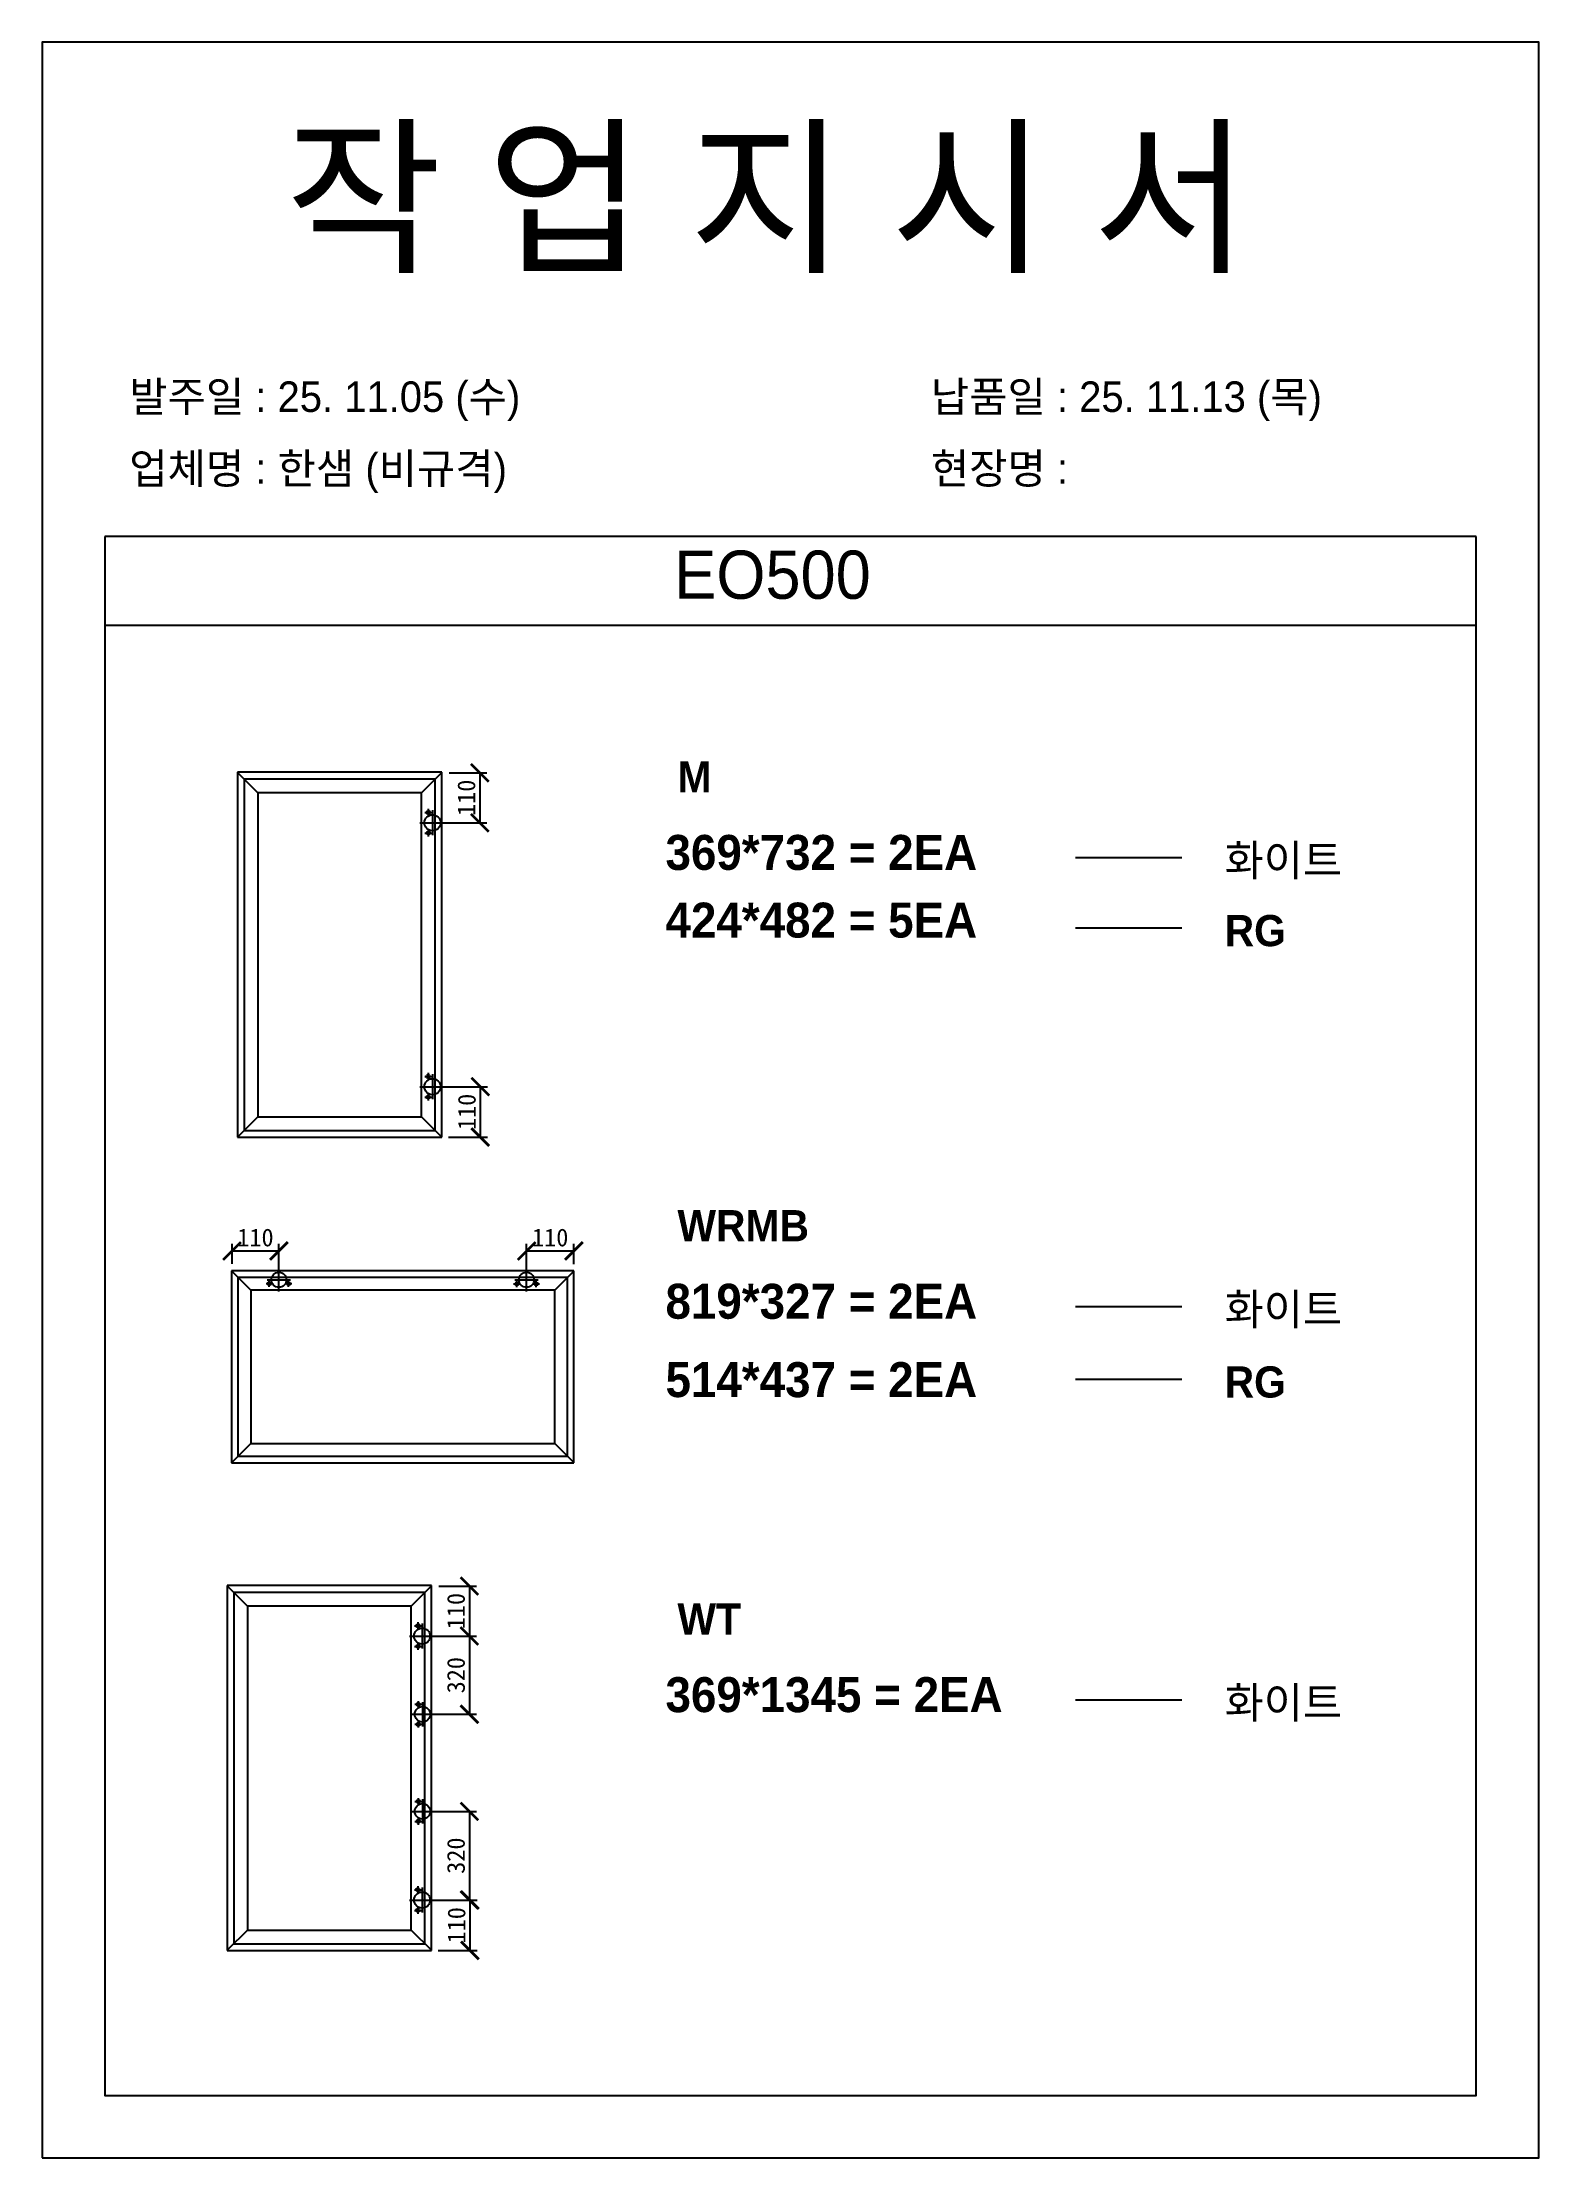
# Model space of a CAD drawing. Header units: millimetres. Extents: x -44117 to 256353, y -2095463 to 65325.
# Drawn here: x 111204 to 112884, y -442577 to -440201 of the extents above; entities that cross this region are included whole.
import ezdxf

# ---------------------------------------------------------------- set-up
doc = ezdxf.new("R2010")
doc.units = ezdxf.units.MM
doc.header["$LTSCALE"] = 10
doc.styles.add('MtX_Gulim', font='')
doc.styles.get('MtX_Gulim').set_extended_font_data('Gulim', bold=True)
doc.dimstyles.new('ISO-25', dxfattribs={"dimtxt": 2.5, "dimasz": 2.5, "dimexe": 1, "dimexo": 1, "dimtad": 1, "dimtxsty": 'Standard', "dimblk": 'ARCHTICK', "dimcen": 2.5, "dimadec": 0, "dimazin": 0, "dimtfac": 1, "dimtmove": 0, "dimatfit": 3, "dimfxl": 0, "dimarcsym": 0})

msp = doc.modelspace()

# ---------------------------------------------------------------- texts
at = {"linetype": 'Continuous', "style": 'MtX_Gulim'}
for s, height, p in [('M', 35.04934, (111916.88763, -441043.80666)), ('369*732 = 2EA', 39.2712622, (111903.44842, -441130.77932)), ('화이트', 35.049344, (112531.19441, -441137.64675)), ('424*482 = 5EA', 39.2712622, (111903.44842, -441206.82456)), ('RG', 35.049344, (112531.19441, -441216.50848)), ('WRMB', 35.049344, (111916.88763, -441547.95846)), ('819*327 = 2EA', 39.2712622, (111903.44842, -441634.93112)), ('화이트', 35.049344, (112531.19441, -441641.79855)), ('514*437 = 2EA', 39.2712622, (111903.44842, -441722.94645)), ('RG', 35.049344, (112531.19441, -441723.47677)), ('WT', 35.049344, (111916.88763, -441989.7954)), ('369*1345 = 2EA', 39.2712622, (111903.44842, -442076.76807)), ('화이트', 35.049344, (112531.19441, -442083.6355))]:
    msp.add_text(s, height=height, dxfattribs=at).set_placement(p)
at = {"attachment_point": 1}
for s, width, gutter_width, heights, insert, char_height in [('{\\fGulim|b0|i0|c129|p50;작 업 지 시 서}', 3307.3198183, 12.5, [-155.84554], (111476.60628, -440305.39339), 140), ('\\pt11;{\\fGulim|b0|i0|c129|p50;발주일 : 25. 11.05 (수)}', 3307.3198183, 12.5, [34.50412], (111301.39693, -440582.11381), 34.3), ('{\\fGulim|b0|i0|c129|p50;납품일 : 25. 11.13 (목)}', 3307.3198183, 12.5, [35.09023], (112201.37491, -440582.11381), 34.3), ('{\\fGulim|b0|i0|c129|p50;업체명 : 한샘 (비규격)}', 3307.3198183, 12.5, [36.11279], (111301.39693, -440662.76999), 34.3), ('{\\fGulim|b0|i0|c129|p50;현장명 : }', 3307.3198183, 12.5, [-38.2735], (112201.37491, -440662.76999), 34.3), ('{\\fGulim|b0|i0|c129|p50;EO500}', 5224.9748335, 19.74777, [57.05176], (111913.24171, -440772.10689), 54.1878762)]:
    msp.add_mtext_dynamic_manual_height_columns(s, width=width, gutter_width=gutter_width, heights=heights, dxfattribs=dict(at, insert=insert, char_height=char_height))

# ---------------------------------------------------------------- blocks, each defined once
blk = doc.blocks.new('_ArchTick')
at = {"color": 0, "linetype": 'ByBlock', "const_width": 0.15}
blk.add_lwpolyline([(-0.5, -0.5), (0.5, 0.5)], dxfattribs=at)
blk = doc.blocks.new('*D3729')
at = {"color": 0, "lineweight": -2}
for p, q in [((111660.4, -441021.7), (111703, -441021.7)), ((111695, -441021.7), (111695, -441077.8)), ((111649.9, -441077.8), (111703, -441077.8))]:
    blk.add_line(p, q, dxfattribs=at)
at = {"layer": 'Defpoints', "color": 0}
for p in [(111652.4, -441021.7), (111641.9, -441077.8), (111695, -441077.8)]:
    blk.add_point(p, dxfattribs=at)
at = {"color": 0, "lineweight": -2, "xscale": 20, "yscale": 20, "zscale": 20}
for p, rotation in [((111695, -441021.7), 90), ((111695, -441077.8), 270)]:
    blk.add_blockref('_ArchTick', p, dxfattribs=dict(at, rotation=rotation))
at = {"color": 0, "insert": (111680, -441049.8), "char_height": 20, "attachment_point": 5, "rotation": 90}
blk.add_mtext('110', dxfattribs=at)
blk = doc.blocks.new('*D3730')
at = {"color": 0, "lineweight": -2}
for p, q in [((111649.9, -441374.3), (111703.5, -441374.3)), ((111695.5, -441374.3), (111695.5, -441430.9)), ((111659.9, -441430.9), (111703.5, -441430.9))]:
    blk.add_line(p, q, dxfattribs=at)
at = {"layer": 'Defpoints', "color": 0}
for p in [(111641.9, -441374.3), (111651.9, -441430.9), (111695.5, -441430.9)]:
    blk.add_point(p, dxfattribs=at)
at = {"color": 0, "lineweight": -2, "xscale": 20, "yscale": 20, "zscale": 20}
for p, rotation in [((111695.5, -441374.3), 90), ((111695.5, -441430.9), 270)]:
    blk.add_blockref('_ArchTick', p, dxfattribs=dict(at, rotation=rotation))
at = {"color": 0, "insert": (111680.5, -441402.6), "char_height": 20, "attachment_point": 5, "rotation": 90}
blk.add_mtext('110', dxfattribs=at)
blk = doc.blocks.new('*D3731')
at = {"color": 0, "lineweight": -2}
for p, q in [((111416.8, -441573.3), (111416.8, -441550.8)), ((111469.4, -441583.2), (111469.4, -441550.8)), ((111416.8, -441558.8), (111469.4, -441558.8))]:
    blk.add_line(p, q, dxfattribs=at)
at = {"layer": 'Defpoints', "color": 0}
for p in [(111469.4, -441558.8), (111416.8, -441581.3), (111469.4, -441591.2)]:
    blk.add_point(p, dxfattribs=at)
at = {"color": 0, "lineweight": -2, "xscale": 20, "yscale": 20, "zscale": 20, "rotation": 180}
blk.add_blockref('_ArchTick', (111416.8, -441558.8), dxfattribs=at)
at = {"color": 0, "lineweight": -2, "xscale": 20, "yscale": 20, "zscale": 20}
blk.add_blockref('_ArchTick', (111469.4, -441558.8), dxfattribs=at)
at = {"color": 0, "insert": (111443.1, -441543.8), "char_height": 20, "attachment_point": 5}
blk.add_mtext('110', dxfattribs=at)
blk = doc.blocks.new('*D3732')
at = {"color": 0, "lineweight": -2}
for p, q in [((111747.5, -441583.2), (111747.5, -441550.8)), ((111800.6, -441573.8), (111800.6, -441550.8)), ((111747.5, -441558.8), (111800.6, -441558.8))]:
    blk.add_line(p, q, dxfattribs=at)
at = {"layer": 'Defpoints', "color": 0}
for p in [(111800.6, -441558.8), (111747.5, -441591.2), (111800.6, -441581.8)]:
    blk.add_point(p, dxfattribs=at)
at = {"color": 0, "lineweight": -2, "xscale": 20, "yscale": 20, "zscale": 20, "rotation": 180}
blk.add_blockref('_ArchTick', (111747.5, -441558.8), dxfattribs=at)
at = {"color": 0, "lineweight": -2, "xscale": 20, "yscale": 20, "zscale": 20}
blk.add_blockref('_ArchTick', (111800.6, -441558.8), dxfattribs=at)
at = {"color": 0, "insert": (111774, -441543.8), "char_height": 20, "attachment_point": 5}
blk.add_mtext('110', dxfattribs=at)
blk = doc.blocks.new('*D3733')
at = {"color": 0, "lineweight": -2}
for p, q in [((111648.8, -441935.2), (111691.3, -441935.2)), ((111683.3, -441935.2), (111683.3, -441991.3)), ((111638.2, -441991.3), (111691.3, -441991.3))]:
    blk.add_line(p, q, dxfattribs=at)
at = {"layer": 'Defpoints', "color": 0}
for p in [(111640.8, -441935.2), (111630.2, -441991.3), (111683.3, -441991.3)]:
    blk.add_point(p, dxfattribs=at)
at = {"color": 0, "lineweight": -2, "xscale": 20, "yscale": 20, "zscale": 20}
for p, rotation in [((111683.3, -441935.2), 90), ((111683.3, -441991.3), 270)]:
    blk.add_blockref('_ArchTick', p, dxfattribs=dict(at, rotation=rotation))
at = {"color": 0, "insert": (111668.3, -441963.3), "char_height": 20, "attachment_point": 5, "rotation": 90}
blk.add_mtext('110', dxfattribs=at)
blk = doc.blocks.new('*D3734')
at = {"color": 0, "lineweight": -2}
for p, q in [((111638.2, -442287.8), (111691.9, -442287.8)), ((111683.9, -442287.8), (111683.9, -442344.5)), ((111648.3, -442344.5), (111691.9, -442344.5))]:
    blk.add_line(p, q, dxfattribs=at)
at = {"layer": 'Defpoints', "color": 0}
for p in [(111630.2, -442287.8), (111640.3, -442344.5), (111683.9, -442344.5)]:
    blk.add_point(p, dxfattribs=at)
at = {"color": 0, "lineweight": -2, "xscale": 20, "yscale": 20, "zscale": 20}
for p, rotation in [((111683.9, -442287.8), 90), ((111683.9, -442344.5), 270)]:
    blk.add_blockref('_ArchTick', p, dxfattribs=dict(at, rotation=rotation))
at = {"color": 0, "insert": (111668.9, -442316.2), "char_height": 20, "attachment_point": 5, "rotation": 90}
blk.add_mtext('110', dxfattribs=at)
blk = doc.blocks.new('*D3735')
at = {"color": 0, "lineweight": -2}
for p, q in [((111638.6, -442188.3), (111691.3, -442188.3)), ((111683.3, -442188.3), (111683.3, -442287.8)), ((111638.2, -442287.8), (111691.3, -442287.8))]:
    blk.add_line(p, q, dxfattribs=at)
at = {"layer": 'Defpoints', "color": 0}
for p in [(111630.6, -442188.3), (111630.2, -442287.8), (111683.3, -442287.8)]:
    blk.add_point(p, dxfattribs=at)
at = {"color": 0, "lineweight": -2, "xscale": 20, "yscale": 20, "zscale": 20}
for p, rotation in [((111683.3, -442188.3), 90), ((111683.3, -442287.8), 270)]:
    blk.add_blockref('_ArchTick', p, dxfattribs=dict(at, rotation=rotation))
at = {"color": 0, "insert": (111668.3, -442238), "char_height": 20, "attachment_point": 5, "rotation": 90}
blk.add_mtext('320', dxfattribs=at)
blk = doc.blocks.new('*D3736')
at = {"color": 0, "lineweight": -2}
for p, q in [((111638.2, -441991.3), (111691.3, -441991.3)), ((111683.3, -441991.3), (111683.3, -442079.2)), ((111638.6, -442079.2), (111691.3, -442079.2))]:
    blk.add_line(p, q, dxfattribs=at)
at = {"layer": 'Defpoints', "color": 0}
for p in [(111630.2, -441991.3), (111630.6, -442079.2), (111683.3, -442079.2)]:
    blk.add_point(p, dxfattribs=at)
at = {"color": 0, "lineweight": -2, "xscale": 20, "yscale": 20, "zscale": 20}
for p, rotation in [((111683.3, -441991.3), 90), ((111683.3, -442079.2), 270)]:
    blk.add_blockref('_ArchTick', p, dxfattribs=dict(at, rotation=rotation))
at = {"color": 0, "insert": (111668.3, -442035.3), "char_height": 20, "attachment_point": 5, "rotation": 90}
blk.add_mtext('320', dxfattribs=at)

# ---------------------------------------------------------------- dimensions: what is measured, and where the dimension line sits
for base, p1, p2, angle, text, override, picture, middle in [((111694.98014, -441077.81279, 20.09702), (111652.40899, -441021.70595, 94.61404), (111641.85655, -441077.81279, 20.09702), 90, '110', {"dimscale": 8}, '*D3729', (111679.98014, -441049.75937, 20.09702)), ((111695.49696, -441430.93342, 20.09702), (111641.85478, -441374.31059, 20.09702), (111651.89299, -441430.93342, 94.61404), 90, '110', {"dimscale": 8, "dimtxsty": 'Standard'}, '*D3730', (111680.49696, -441402.62201, 20.09702)), ((111469.41662, -441558.82122), (111416.79987, -441581.29588, 69.88173), (111469.41662, -441591.19191), 180, '110', {"dimscale": 8}, '*D3731', (111443.10825, -441543.82122)), ((111800.57159, -441558.82122), (111747.47094, -441591.19357), (111800.57159, -441581.77978, 69.88173), 180, '110', {"dimscale": 8, "dimtxsty": 'Standard'}, '*D3732', (111774.02126, -441543.82122)), ((111683.34275, -441991.345, 20.09702), (111640.77161, -441935.23816, 94.61404), (111630.21917, -441991.345, 20.09702), 90, '110', {"dimscale": 8}, '*D3733', (111668.34275, -441963.29158, 20.09702)), ((111683.34275, -442079.21925), (111630.21917, -441991.345, 20.09702), (111630.64407, -442079.21925), 90, '320', {"dimscale": 8, "dimtxsty": 'Standard'}, '*D3736', (111668.34275, -442035.28212)), ((111683.34275, -442287.8428), (111630.64407, -442188.25365), (111630.21739, -442287.8428, 20.09702), 90, '320', {"dimscale": 8, "dimtxsty": 'Standard'}, '*D3735', (111668.34275, -442238.04822)), ((111683.85958, -442344.46564, 20.09702), (111630.21739, -442287.8428, 20.09702), (111640.25561, -442344.46564, 94.61404), 90, '110', {"dimscale": 8, "dimtxsty": 'Standard'}, '*D3734', (111668.85958, -442316.15422, 20.09702))]:
    dim = msp.add_linear_dim(base=base, p1=p1, p2=p2, angle=angle, text=text, dimstyle='ISO-25', override=override)
    dim.commit()
    dim.dimension.update_dxf_attribs({"geometry": picture, "text_midpoint": middle})

# ---------------------------------------------------------------- linework, layer by layer
for p, q in [((112813.79968, -440756.4006), (111273.79968, -440756.4006)), ((112813.79968, -440856.4006), (111273.79968, -440856.4006)), ((111652.40899, -441021.18995, 20.09702), (111422.82911, -441021.18995, 20.09702)), ((111422.82911, -441021.18995, 20.09702), (111422.82911, -441430.93342, 20.09702)), ((111423.3451, -441021.70595, 94.61404), (111422.82911, -441021.70595, 94.61404)), ((111423.3451, -441021.70595, 94.61404), (111423.3451, -441021.18995, 94.61404)), ((111445.78709, -441044.14794, 20.09702), (111423.3451, -441021.70595, 20.09702)), ((111644.79065, -441028.8083, 20.09702), (111430.44745, -441028.8083, 20.09702)), ((111430.44745, -441028.8083, 20.09702), (111430.44745, -441423.31508, 20.09702)), ((111629.451, -441044.14794, 20.09702), (111651.89299, -441021.70595, 20.09702)), ((111644.79065, -441423.31508, 20.09702), (111644.79065, -441028.8083, 20.09702)), ((111651.89299, -441021.70595, 94.61404), (111651.89299, -441021.18995, 94.61404)), ((111651.89299, -441021.70595, 94.61404), (111651.89299, -441021.18995, 94.61404)), ((111651.89299, -441021.70595, 94.61404), (111652.40899, -441021.70595, 94.61404)), ((111651.89299, -441021.70595, 94.61404), (111652.40899, -441021.70595, 94.61404)), ((111652.40899, -441430.93342, 20.09702), (111652.40899, -441021.18995, 20.09702)), ((111629.451, -441044.14794, 20.09702), (111445.78709, -441044.14794, 20.09702)), ((111445.78709, -441044.14794, 20.09702), (111445.78709, -441407.97544, 20.09702)), ((111629.451, -441407.97544, 20.09702), (111629.451, -441044.14794, 20.09702)), ((111627.81787, -441077.81279, 20.09702), (111655.89523, -441077.81279, 20.09702)), ((111633.36313, -441066.23084, 20.09702), (111641.08442, -441066.23084, 20.09702)), ((111637.22378, -441070.09149, 20.09702), (111637.22378, -441062.3702, 20.09702)), ((111641.85655, -441063.7741, 20.09702), (111641.85655, -441091.85147, 20.09702)), ((111633.36313, -441089.39473, 20.09702), (111641.08442, -441089.39473, 20.09702)), ((111637.22378, -441093.25538, 20.09702), (111637.22378, -441085.53409, 20.09702)), ((111633.10398, -441362.72864, 20.09702), (111640.82527, -441362.72864, 20.09702)), ((111636.96463, -441358.86799, 20.09702), (111636.96463, -441366.58929, 20.09702)), ((111641.85478, -441360.2719, 20.09702), (111641.85478, -441388.34926, 20.09702)), ((111627.8161, -441374.31059, 20.09702), (111655.89346, -441374.31059, 20.09702)), ((111633.10398, -441385.89253, 20.09702), (111640.82527, -441385.89253, 20.09702)), ((111636.96463, -441382.03188, 20.09702), (111636.96463, -441389.75318, 20.09702)), ((111445.78709, -441407.97544, 20.09702), (111423.3451, -441430.41743, 20.09702)), ((111445.78709, -441407.97544, 20.09702), (111629.451, -441407.97544, 20.09702)), ((111629.44751, -441407.97544, 20.09702), (111651.89465, -441430.41743, 20.09702)), ((111423.3451, -441430.41743, 94.61404), (111422.82911, -441430.41743, 94.61404)), ((111422.82911, -441430.93342, 20.09702), (111652.40899, -441430.93342, 20.09702)), ((111423.3451, -441430.41743, 94.61404), (111423.3451, -441430.93342, 94.61404)), ((111430.44745, -441423.31508, 20.09702), (111644.79065, -441423.31508, 20.09702)), ((111650.35175, -441430.9352, 20.09702), (111650.34998, -441430.93342, 20.09702)), ((111651.89299, -441430.41743, 94.61404), (111652.40899, -441430.41743, 94.61404)), ((111651.89299, -441430.41743, 94.61404), (111651.89299, -441430.93342, 94.61404)), ((111651.89299, -441430.41743, 94.61404), (111652.40899, -441430.41743, 94.61404)), ((111651.89299, -441430.41743, 94.61404), (111651.89299, -441430.93342, 94.61404)), ((111469.41662, -441604.35732), (111469.41662, -441578.0265)), ((111747.47094, -441604.35898), (111747.47094, -441578.02816)), ((111416.31597, -441581.29588), (111416.31597, -441796.59488)), ((111800.57159, -441581.29588), (111416.31597, -441581.29588)), ((111416.79987, -441581.77978, 69.88173), (111416.31597, -441581.77978, 69.88173)), ((111416.79987, -441581.77978, 69.88173), (111416.31597, -441581.77978, 69.88173)), ((111416.79987, -441581.77978, 69.88173), (111416.79987, -441581.29588, 69.88173)), ((111416.79987, -441581.77978, 69.88173), (111416.79987, -441581.29588, 69.88173)), ((111437.84587, -441602.82578), (111416.79987, -441581.77978)), ((111423.46042, -441588.44033), (111423.46042, -441789.45043)), ((111793.42714, -441588.44033), (111423.46042, -441588.44033)), ((111437.84587, -441602.82578), (111437.84587, -441775.06498)), ((111779.04169, -441602.82578), (111437.84587, -441602.82578)), ((111462.17562, -441595.53651), (111454.93462, -441595.53651)), ((111456.2512, -441591.19191), (111482.58203, -441591.19191)), ((111458.55512, -441599.15701), (111458.55512, -441591.91601)), ((111483.89861, -441595.53651), (111476.65762, -441595.53651)), ((111480.27811, -441599.15701), (111480.27811, -441591.91601)), ((111732.98894, -441595.77953), (111740.22994, -441595.77953)), ((111734.30552, -441591.19357), (111760.63635, -441591.19357)), ((111736.60944, -441599.40003), (111736.60944, -441592.15904)), ((111754.71194, -441595.77953), (111761.95294, -441595.77953)), ((111758.33244, -441599.40003), (111758.33244, -441592.15904)), ((111779.04169, -441602.82906), (111800.08769, -441581.77823)), ((111779.04169, -441775.06498), (111779.04169, -441602.82578)), ((111793.42714, -441789.45043), (111793.42714, -441588.44033)), ((111800.08769, -441581.77978, 69.88173), (111800.08769, -441581.29588, 69.88173)), ((111800.08769, -441581.77978, 69.88173), (111800.08769, -441581.29588, 69.88173)), ((111800.08769, -441581.77978, 69.88173), (111800.57159, -441581.77978, 69.88173)), ((111800.08769, -441581.77978, 69.88173), (111800.57159, -441581.77978, 69.88173)), ((111800.57159, -441796.59488), (111800.57159, -441581.29588)), ((111800.57325, -441583.22515), (111800.57159, -441583.22681)), ((111437.84587, -441775.06498), (111416.79987, -441796.11098)), ((111423.46042, -441789.45043), (111793.42714, -441789.45043)), ((111437.84587, -441775.06498), (111779.04169, -441775.06498)), ((111779.04169, -441775.06498), (111800.08769, -441796.11098)), ((111416.79987, -441796.11098, 69.88173), (111416.31597, -441796.11098, 69.88173)), ((111416.31597, -441796.59488), (111800.57159, -441796.59488)), ((111416.79987, -441796.11098, 69.88173), (111416.79987, -441796.59488, 69.88173)), ((111800.08769, -441796.11098, 69.88173), (111800.08769, -441796.59488, 69.88173)), ((111800.08769, -441796.11098, 69.88173), (111800.57159, -441796.11098, 69.88173)), ((111640.77161, -441934.72217, 20.09702), (111411.19172, -441934.72217, 20.09702)), ((111411.19172, -441934.72217, 20.09702), (111411.19172, -442344.46564, 20.09702)), ((111411.70772, -441935.23816, 94.61404), (111411.19172, -441935.23816, 94.61404)), ((111411.70772, -441935.23816, 94.61404), (111411.70772, -441934.72217, 94.61404)), ((111434.14971, -441957.68015, 20.09702), (111411.70772, -441935.23816, 20.09702)), ((111617.81362, -441957.68015, 20.09702), (111640.25561, -441935.23816, 20.09702)), ((111640.25561, -441935.23816, 94.61404), (111640.25561, -441934.72217, 94.61404)), ((111640.25561, -441935.23816, 94.61404), (111640.25561, -441934.72217, 94.61404)), ((111640.25561, -441935.23816, 94.61404), (111640.77161, -441935.23816, 94.61404)), ((111640.25561, -441935.23816, 94.61404), (111640.77161, -441935.23816, 94.61404)), ((111640.77161, -442344.46564, 20.09702), (111640.77161, -441934.72217, 20.09702)), ((111633.15326, -441942.34051, 20.09702), (111418.81007, -441942.34051, 20.09702)), ((111418.81007, -441942.34051, 20.09702), (111418.81007, -442336.84729, 20.09702)), ((111617.81362, -441957.68015, 20.09702), (111434.14971, -441957.68015, 20.09702)), ((111434.14971, -441957.68015, 20.09702), (111434.14971, -442321.50765, 20.09702)), ((111617.81362, -442321.50765, 20.09702), (111617.81362, -441957.68015, 20.09702)), ((111633.15326, -442336.84729, 20.09702), (111633.15326, -441942.34051, 20.09702)), ((111621.72574, -441979.76306, 20.09702), (111629.44704, -441979.76306, 20.09702)), ((111625.58639, -441983.62371, 20.09702), (111625.58639, -441975.90241, 20.09702)), ((111630.21917, -441977.30632, 20.09702), (111630.21917, -442005.38368, 20.09702)), ((111616.18049, -441991.345, 20.09702), (111644.25785, -441991.345, 20.09702)), ((111621.72574, -442002.92695, 20.09702), (111629.44704, -442002.92695, 20.09702)), ((111625.58639, -442006.7876, 20.09702), (111625.58639, -441999.0663, 20.09702)), ((111622.17605, -442068.01158), (111629.64783, -442068.01158)), ((111625.91194, -442064.27569), (111625.91194, -442071.74747)), ((111630.64407, -442065.63423), (111630.64407, -442092.80427)), ((111617.05905, -442079.21925), (111644.22909, -442079.21925)), ((111622.17605, -442090.42693), (111629.64783, -442090.42693)), ((111625.91194, -442086.69104), (111625.91194, -442094.16282)), ((111625.91194, -442173.31008), (111625.91194, -442180.78186)), ((111617.05905, -442188.25365), (111644.22909, -442188.25365)), ((111622.17605, -442177.04598), (111629.64783, -442177.04598)), ((111625.91194, -442195.72543), (111625.91194, -442203.19721)), ((111630.64407, -442174.66863), (111630.64407, -442201.83866)), ((111622.17605, -442199.46132), (111629.64783, -442199.46132)), ((111616.17871, -442287.8428, 20.09702), (111644.25607, -442287.8428, 20.09702)), ((111621.46659, -442276.26086, 20.09702), (111629.18789, -442276.26086, 20.09702)), ((111625.32724, -442272.40021, 20.09702), (111625.32724, -442280.1215, 20.09702)), ((111630.21739, -442273.80412, 20.09702), (111630.21739, -442301.88148, 20.09702)), ((111621.46659, -442299.42475, 20.09702), (111629.18789, -442299.42475, 20.09702)), ((111625.32724, -442295.5641, 20.09702), (111625.32724, -442303.28539, 20.09702)), ((111434.14971, -442321.50765, 20.09702), (111411.70772, -442343.94964, 20.09702)), ((111418.81007, -442336.84729, 20.09702), (111633.15326, -442336.84729, 20.09702)), ((111434.14971, -442321.50765, 20.09702), (111617.81362, -442321.50765, 20.09702)), ((111617.81012, -442321.50765, 20.09702), (111640.25726, -442343.94964, 20.09702)), ((111411.70772, -442343.94964, 94.61404), (111411.19172, -442343.94964, 94.61404)), ((111411.19172, -442344.46564, 20.09702), (111640.77161, -442344.46564, 20.09702)), ((111411.70772, -442343.94964, 94.61404), (111411.70772, -442344.46564, 94.61404)), ((111638.71437, -442344.46741, 20.09702), (111638.71259, -442344.46564, 20.09702)), ((111640.25561, -442343.94964, 94.61404), (111640.77161, -442343.94964, 94.61404)), ((111640.25561, -442343.94964, 94.61404), (111640.25561, -442344.46564, 94.61404)), ((111640.25561, -442343.94964, 94.61404), (111640.77161, -442343.94964, 94.61404)), ((111640.25561, -442343.94964, 94.61404), (111640.25561, -442344.46564, 94.61404))]:
    msp.add_line(p, q)
msp.add_lwpolyline([(111203.79968, -442577.23088), (112883.79968, -442577.23088), (112883.79968, -440201.23088), (111203.79968, -440201.23088)], close=True)
for points in [[(111273.79968, -440756.4006), (111273.79968, -442507.23088), (112813.79968, -442507.23088), (112813.79968, -440756.4006)], [(112363.67249, -441116.88528), (112482.99738, -441116.88528)], [(112363.67249, -441195.74702), (112482.99738, -441195.74702)], [(112363.67249, -441621.03708), (112482.99738, -441621.03708)], [(112363.67249, -441702.71531), (112482.99738, -441702.71531)], [(112363.67249, -442062.87403), (112482.99738, -442062.87403)]]:
    msp.add_lwpolyline(points)
for centre, radius in [((111641.85655, -441077.81279, 20.09702), 9.00818), ((111637.22378, -441066.23084, 20.09702), 2.00754), ((111637.22378, -441089.39473, 20.09702), 2.00754), ((111641.85478, -441374.31059, 20.09702), 9.00818), ((111636.96463, -441362.72864, 20.09702), 2.00754), ((111636.96463, -441385.89253, 20.09702), 2.00754), ((111458.55512, -441595.53651), 1.88266), ((111469.41662, -441591.19191), 8.44783), ((111480.27811, -441595.53651), 1.88266), ((111736.60944, -441595.77953), 1.88266), ((111747.47094, -441591.19357), 8.44783), ((111758.33244, -441595.77953), 1.88266), ((111630.21917, -441991.345, 20.09702), 9.00818), ((111625.58639, -441979.76306, 20.09702), 2.00754), ((111625.58639, -442002.92695, 20.09702), 2.00754), ((111630.64407, -442079.21925), 8.71708), ((111625.91194, -442068.01158), 1.94266), ((111625.91194, -442090.42693), 1.94266), ((111630.64407, -442188.25365), 8.71708), ((111625.91194, -442177.04598), 1.94266), ((111625.91194, -442199.46132), 1.94266), ((111630.21739, -442287.8428, 20.09702), 9.00818), ((111625.32724, -442276.26086, 20.09702), 2.00754), ((111625.32724, -442299.42475, 20.09702), 2.00754)]:
    msp.add_circle(centre, radius)

msp.set_redraw_order([(e.dxf.handle, doc.entitydb.next_handle()) for e in msp.query("TEXT MTEXT ATTDEF DIMENSION ARC_DIMENSION")])  # texts and dimensions are drawn at this point

doc.saveas('drawing.dxf')
